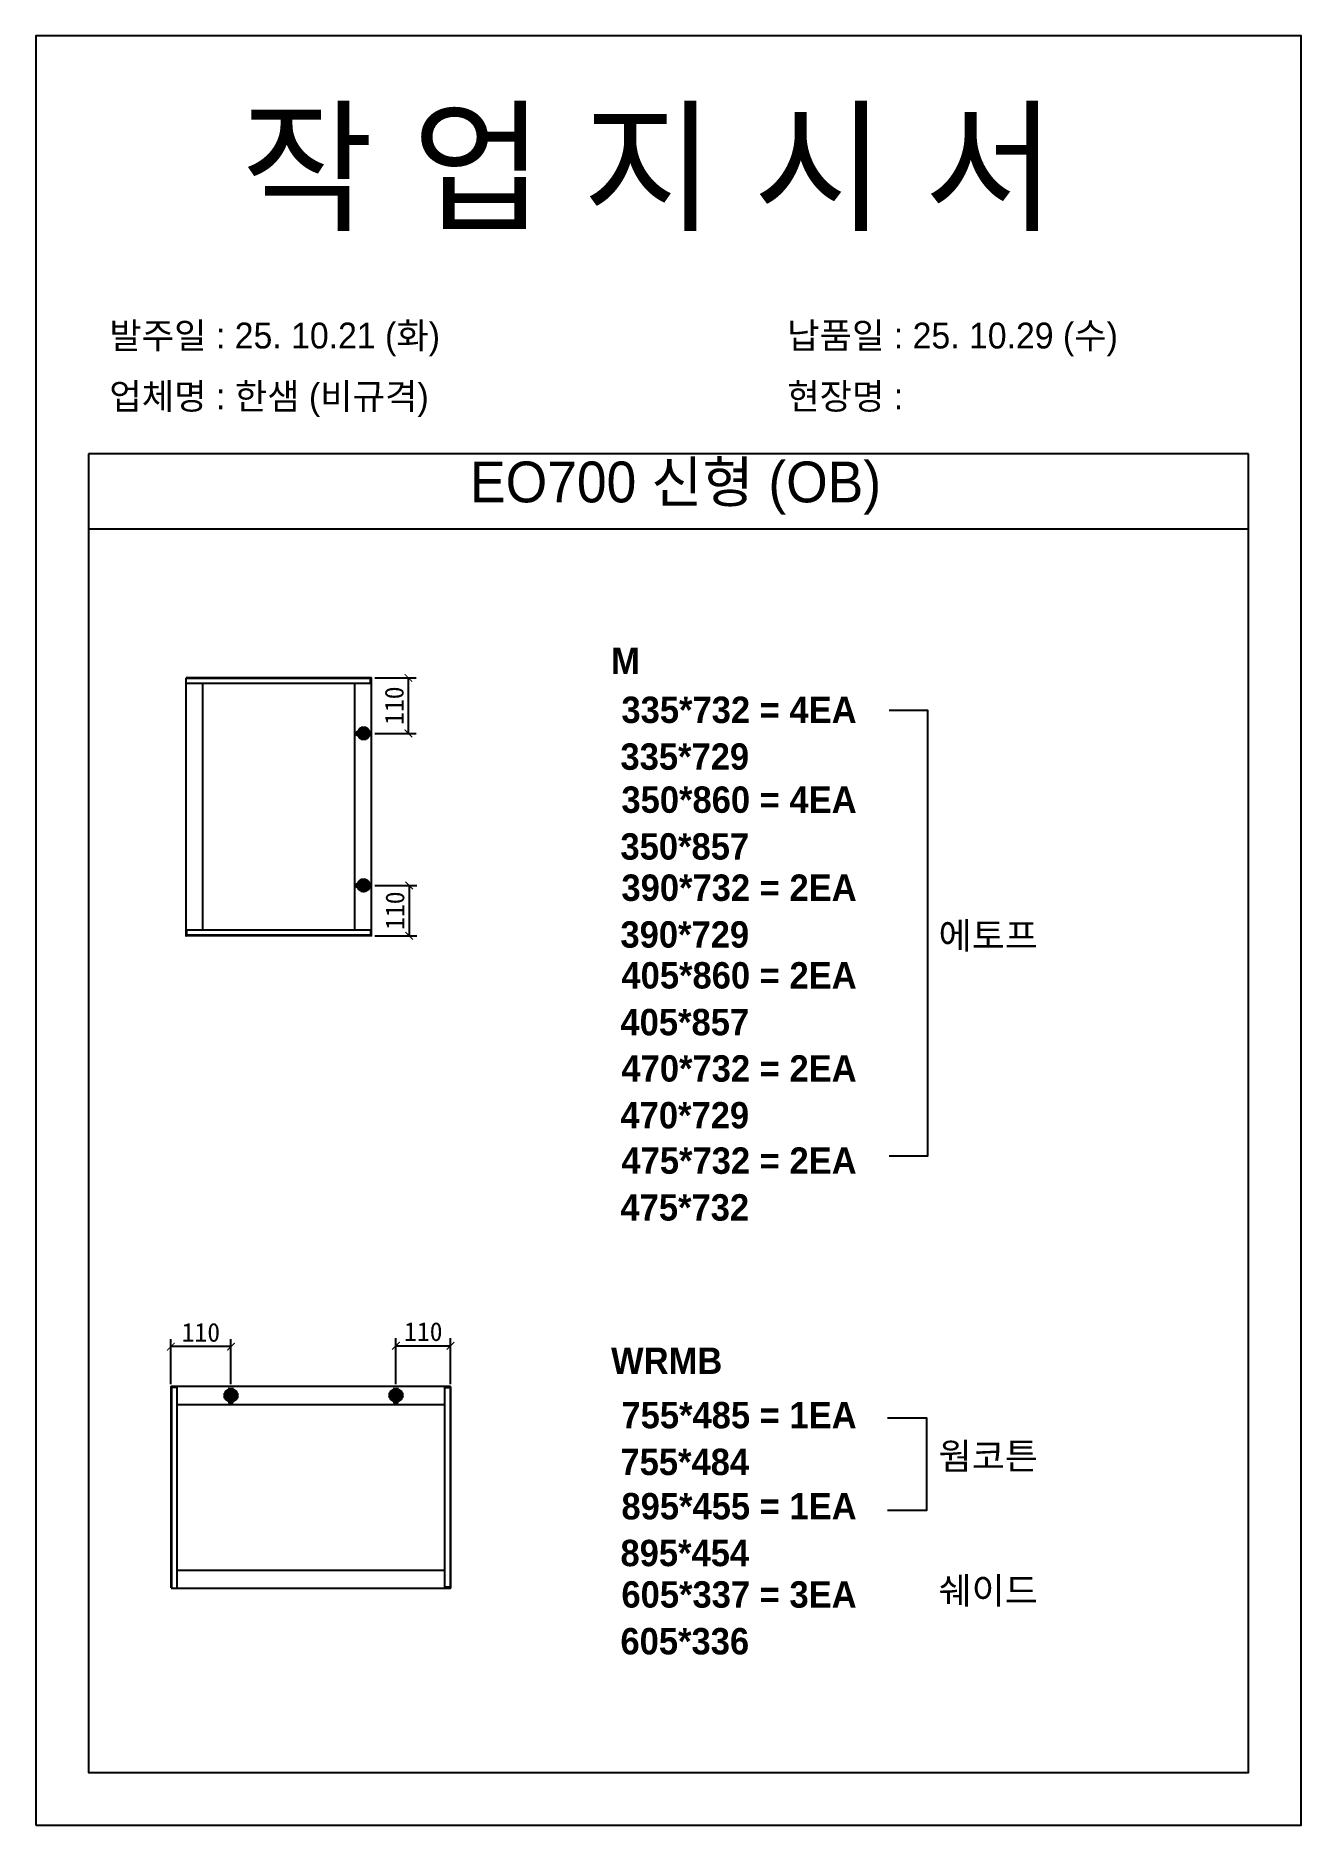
# Model space of a CAD drawing. Header units: millimetres. Extents: x -44117 to 256353, y -2095463 to 65325.
# Drawn here: x 111101 to 112781, y -400537 to -398161 of the extents above; entities that cross this region are included whole.
import ezdxf

# ---------------------------------------------------------------- set-up
doc = ezdxf.new("R2010")
doc.units = ezdxf.units.MM
doc.header["$LTSCALE"] = 10
doc.layers.add('Layer1', color=7, linetype='Continuous', lineweight=70)
doc.styles.add('MtX_Gulim', font='')
doc.styles.get('MtX_Gulim').set_extended_font_data('Gulim', bold=True)
doc.dimstyles.new('ISO-25', dxfattribs={"dimtxt": 2.5, "dimasz": 2.5, "dimexe": 1, "dimexo": 1, "dimtad": 1, "dimtxsty": 'Standard', "dimblk": 'ARCHTICK', "dimcen": 2.5, "dimadec": 0, "dimazin": 0, "dimtfac": 1, "dimtmove": 0, "dimatfit": 3, "dimfxl": 0, "dimarcsym": 0})

msp = doc.modelspace()

# ---------------------------------------------------------------- texts
at = {"linetype": 'Continuous', "style": 'MtX_Gulim'}
for s, height, p in [('M', 35.04934, (111864.45264, -399008.3393)), ('335*732 = 4EA', 35.0493439, (111878.22088, -399073.30547)), ('350*860 = 4EA', 35.0493439, (111878.22088, -399192.60371)), ('390*732 = 2EA', 35.0493439, (111878.22088, -399309.48958)), ('에토프', 35.049344, (112299.27166, -399373.10843)), ('405*860 = 2EA', 35.0493439, (111878.22088, -399425.89298)), ('470*732 = 2EA', 35.0493439, (111878.22088, -399549.49658)), ('475*732 = 2EA', 35.0493439, (111878.22088, -399671.90016)), ('WRMB', 35.049344, (111864.45264, -399937.64643)), ('755*485 = 1EA', 35.0493439, (111878.22088, -400009.83002)), ('웜코튼', 35.049344, (112299.27166, -400064.32861)), ('895*455 = 1EA', 35.0493439, (111878.22088, -400130.79355)), ('605*337 = 3EA', 35.0493439, (111878.22088, -400247.91697)), ('쉐이드', 35.049344, (112299.27166, -400242.89382))]:
    msp.add_text(s, height=height, dxfattribs=at).set_placement(p)
at = {"color": 242, "linetype": 'Continuous', "true_color": 0xcd2027, "style": 'MtX_Gulim'}
for s, p in [('335*729', (111876.91612, -399135.42281)), ('350*857', (111876.91612, -399254.72105)), ('390*729', (111876.91612, -399371.60691)), ('405*857', (111876.91612, -399488.01031)), ('470*729', (111876.91612, -399611.61392)), ('475*732', (111876.91612, -399734.01749)), ('755*484', (111876.91612, -400071.94735)), ('895*454', (111876.91612, -400192.91089)), ('605*336', (111876.91612, -400310.0343))]:
    msp.add_text(s, height=35.049344, dxfattribs=at).set_placement(p)
at = {"attachment_point": 1}
for s, width, gutter_width, heights, insert, char_height in [('{\\fGulim|b0|i0|c129|p50;작 업 지 시 서}', 3307.3198183, 12.5, [-155.84554], (111373.52131, -398265.00225), 140), ('\\pt11;{\\fGulim|b0|i0|c129|p50;발주일 : 25. 10.21 (화)}', 3307.3198183, 12.5, [34.50412], (111198.31196, -398541.72267), 34.3), ('{\\fGulim|b0|i0|c129|p50;납품일 : 25. 10.29 (수)}', 3307.3198183, 12.5, [37.67976], (112098.28994, -398541.72267), 34.3), ('{\\fGulim|b0|i0|c129|p50;업체명 : 한샘 (비규격)}', 3307.3198183, 12.5, [36.11279], (111198.31196, -398622.37885), 34.3), ('{\\fGulim|b0|i0|c129|p50;현장명 : }', 3307.3198183, 12.5, [-38.2735], (112098.28994, -398622.37885), 34.3), ('{\\fGulim|b0|i0|c129|p50;EO700 신형 (OB) }', 5224.9748335, 19.74777, [57.05176], (111677.26338, -398726.14381), 54.1878762)]:
    msp.add_mtext_dynamic_manual_height_columns(s, width=width, gutter_width=gutter_width, heights=heights, dxfattribs=dict(at, insert=insert, char_height=char_height))

# ---------------------------------------------------------------- blocks, each defined once
blk = doc.blocks.new('_ArchTick')
at = {"color": 0, "linetype": 'ByBlock', "const_width": 0.15}
blk.add_lwpolyline([(-0.5, -0.5), (0.5, 0.5)], dxfattribs=at)
blk = doc.blocks.new('*D3616')
at = {"color": 0, "lineweight": -2}
for p, q in [((111550.9, -399013.5), (111605.5, -399013.5)), ((111595.5, -399087.1), (111595.5, -399013.5)), ((111550.9, -399087.1), (111605.5, -399087.1))]:
    blk.add_line(p, q, dxfattribs=at)
at = {"layer": 'Defpoints', "color": 0}
for p in [(111535.9, -399013.5), (111595.5, -399013.5), (111535.9, -399087.1)]:
    blk.add_point(p, dxfattribs=at)
at = {"color": 0, "lineweight": -2, "xscale": 10, "yscale": 10, "zscale": 10}
for p, rotation in [((111595.5, -399013.5), 90), ((111595.5, -399087.1), 270)]:
    blk.add_blockref('_ArchTick', p, dxfattribs=dict(at, rotation=rotation))
at = {"color": 0, "insert": (111576.7, -399050.3), "char_height": 25, "attachment_point": 5, "rotation": 90}
blk.add_mtext('110', dxfattribs=at)
blk = doc.blocks.new('*D3617')
at = {"color": 0, "lineweight": -2}
for p, q in [((111550.9, -399289), (111606.4, -399289)), ((111596.4, -399289), (111596.4, -399355.9)), ((111550.9, -399355.9), (111606.4, -399355.9))]:
    blk.add_line(p, q, dxfattribs=at)
at = {"layer": 'Defpoints', "color": 0}
for p in [(111535.9, -399289), (111535.9, -399355.9), (111596.4, -399355.9)]:
    blk.add_point(p, dxfattribs=at)
at = {"color": 0, "lineweight": -2, "xscale": 10, "yscale": 10, "zscale": 10}
for p, rotation in [((111596.4, -399289), 90), ((111596.4, -399355.9), 270)]:
    blk.add_blockref('_ArchTick', p, dxfattribs=dict(at, rotation=rotation))
at = {"color": 0, "insert": (111577.7, -399322.5), "char_height": 25, "attachment_point": 5, "rotation": 90}
blk.add_mtext('110', dxfattribs=at)
blk = doc.blocks.new('*D3618')
at = {"color": 0, "lineweight": -2}
for p, q in [((111280, -399951.1), (111280, -399891.4)), ((111359.8, -399901.4), (111280, -399901.4)), ((111359.8, -399951.1), (111359.8, -399891.4))]:
    blk.add_line(p, q, dxfattribs=at)
at = {"layer": 'Defpoints', "color": 0}
for p in [(111280, -399901.4), (111280, -399966.1), (111359.8, -399966.1)]:
    blk.add_point(p, dxfattribs=at)
at = {"color": 0, "lineweight": -2, "xscale": 10, "yscale": 10, "zscale": 10, "rotation": 180}
blk.add_blockref('_ArchTick', (111280, -399901.4), dxfattribs=at)
at = {"color": 0, "lineweight": -2, "xscale": 10, "yscale": 10, "zscale": 10}
blk.add_blockref('_ArchTick', (111359.8, -399901.4), dxfattribs=at)
at = {"color": 0, "insert": (111319.9, -399882.6), "char_height": 25, "attachment_point": 5}
blk.add_mtext('110', dxfattribs=at)
blk = doc.blocks.new('*D3619')
at = {"color": 0, "lineweight": -2}
for p, q in [((111578.9, -399951.1), (111578.9, -399890.3)), ((111578.9, -399900.3), (111651.4, -399900.3)), ((111651.4, -399951.1), (111651.4, -399890.3))]:
    blk.add_line(p, q, dxfattribs=at)
at = {"layer": 'Defpoints', "color": 0}
for p in [(111651.4, -399900.3), (111578.9, -399966.1), (111651.4, -399966.1)]:
    blk.add_point(p, dxfattribs=at)
at = {"color": 0, "lineweight": -2, "xscale": 10, "yscale": 10, "zscale": 10, "rotation": 180}
blk.add_blockref('_ArchTick', (111578.9, -399900.3), dxfattribs=at)
at = {"color": 0, "lineweight": -2, "xscale": 10, "yscale": 10, "zscale": 10}
blk.add_blockref('_ArchTick', (111651.4, -399900.3), dxfattribs=at)
at = {"color": 0, "insert": (111615.2, -399881.6), "char_height": 25, "attachment_point": 5}
blk.add_mtext('110', dxfattribs=at)

# ---------------------------------------------------------------- dimensions: what is measured, and where the dimension line sits
for base, p1, p2, angle, picture, middle in [((111595.49261, -399013.52886), (111535.87883, -399087.14534), (111535.87883, -399013.52886), 90, '*D3616', (111576.74261, -399050.3371)), ((111596.44608, -399355.90768), (111535.87883, -399289.0233), (111535.87883, -399355.90768), 90, '*D3617', (111577.69608, -399322.46549)), ((111279.97499, -399901.37876), (111359.84683, -399966.05805), (111279.97499, -399966.05805), 180, '*D3618', (111319.91091, -399882.62876)), ((111651.44651, -399900.34426), (111578.87882, -399966.05805), (111651.44651, -399966.05805), 180, '*D3619', (111615.16267, -399881.59426))]:
    dim = msp.add_linear_dim(base=base, p1=p1, p2=p2, angle=angle, text='110', dimstyle='ISO-25', override={"dimscale": 10, "dimasz": 1, "dimexo": 1.5, "dimtxsty": 'Standard'})
    dim.commit()
    dim.dimension.update_dxf_attribs({"geometry": picture, "text_midpoint": middle})

# ---------------------------------------------------------------- linework, layer by layer
for p, q in [((112710.71471, -398716.00946), (111170.71471, -398716.00946)), ((112710.71471, -398816.00946), (111170.71471, -398816.00946)), ((111300.01618, -399013.77483), (111300.01618, -399355.66171)), ((111546.51682, -399014.21756), (111300.01618, -399014.21756)), ((111546.51682, -399020.90772), (111300.01618, -399020.90772)), ((111546.27086, -399013.52886), (111300.26214, -399013.52886)), ((111321.90678, -399020.41579), (111321.90678, -399348.52883)), ((111524.38026, -399348.52883), (111524.38026, -399020.90772)), ((111545.28701, -399020.90772), (111545.28701, -399013.52886)), ((111546.51682, -399355.66171), (111546.51682, -399013.77483)), ((111546.51682, -399348.52883), (111300.01618, -399348.52883)), ((111546.51682, -399355.21899), (111300.01618, -399355.21899)), ((111546.27086, -399355.90768), (111300.26214, -399355.90768)), ((111301.24599, -399355.90768), (111301.24599, -399348.52883)), ((111545.28701, -399348.52883), (111545.28701, -399355.90768)), ((111279.97499, -399954.78299), (111279.97499, -400221.69562)), ((111287.98085, -399955.85044), (111279.97499, -399955.85044)), ((111651.17964, -399954.51613), (111280.24186, -399954.51613)), ((111280.72221, -399954.51613), (111280.72221, -400221.96249)), ((111287.98085, -399954.51613), (111287.98085, -400221.96249)), ((111643.44066, -399954.51613), (111643.44066, -400221.96249)), ((111643.44066, -399955.85044), (111651.44651, -399955.85044)), ((111650.6993, -399954.51613), (111650.6993, -400221.96249)), ((111651.44651, -399954.78299), (111651.44651, -400221.69562)), ((111643.44066, -399978.53368), (111287.98085, -399978.53368)), ((111287.44712, -400198.21179), (111643.44066, -400198.21179)), ((111280.24186, -400221.96249), (111651.17964, -400221.96249)), ((111651.44651, -400220.62818), (111643.44066, -400220.62818))]:
    msp.add_line(p, q)
msp.add_lwpolyline([(111100.71471, -400536.83974), (112780.71471, -400536.83974), (112780.71471, -398160.83974), (111100.71471, -398160.83974)], close=True)
for points in [[(111170.71471, -398716.00946), (111170.71471, -400466.83974), (112710.71471, -400466.83974), (112710.71471, -398716.00946)], [(112233.73479, -399056.36217), (112284.61452, -399056.36217), (112284.61452, -399648.66507), (112233.73479, -399648.66507)], [(112231.32859, -399996.13509), (112283.17011, -399996.13509), (112283.17011, -400119.01868), (112231.32859, -400119.01868)]]:
    msp.add_lwpolyline(points)
for centre, radius, start, end in [((111546.27086, -399013.77483), 0.24596, 0, 90), ((111300.26214, -399355.66172), 0.24596, 180, 270), ((111546.27086, -399355.66172), 0.24596, 270, 0), ((111280.24186, -399954.78299), 0.26686, 90, 180), ((111651.17965, -399954.78299), 0.26686, 0, 90), ((111651.17965, -400221.69562), 0.26686, 270, 0)]:
    msp.add_arc(centre, radius, start, end)
at = {"layer": 'Layer1'}
for p, q in [((111535.87883, -399078.08014), (111535.87883, -399096.21054)), ((111535.87883, -399298.0885), (111535.87883, -399279.9581)), ((111350.01134, -399966.05805), (111369.68232, -399966.05805)), ((111588.71431, -399966.05805), (111569.04333, -399966.05805))]:
    msp.add_line(p, q, dxfattribs=at)
for points in [[(111544.94404, -399087.14534), (111526.81363, -399087.14534)], [(111544.94404, -399289.0233), (111526.81363, -399289.0233)], [(111359.84683, -399956.22255), (111359.84683, -399975.89354)], [(111578.87882, -399956.22255), (111578.87882, -399975.89354)]]:
    msp.add_lwpolyline(points, close=True, dxfattribs=at)
for centre, radius in [((111535.87883, -399087.14534), 6.04347), ((111535.87883, -399289.0233), 6.04347), ((111359.84683, -399966.05805), 6.55699), ((111578.87882, -399966.05805), 6.55699)]:
    msp.add_circle(centre, radius, dxfattribs=at)

msp.set_redraw_order([(e.dxf.handle, doc.entitydb.next_handle()) for e in msp.query("TEXT MTEXT ATTDEF DIMENSION ARC_DIMENSION")])  # texts and dimensions are drawn at this point

doc.saveas('drawing.dxf')
